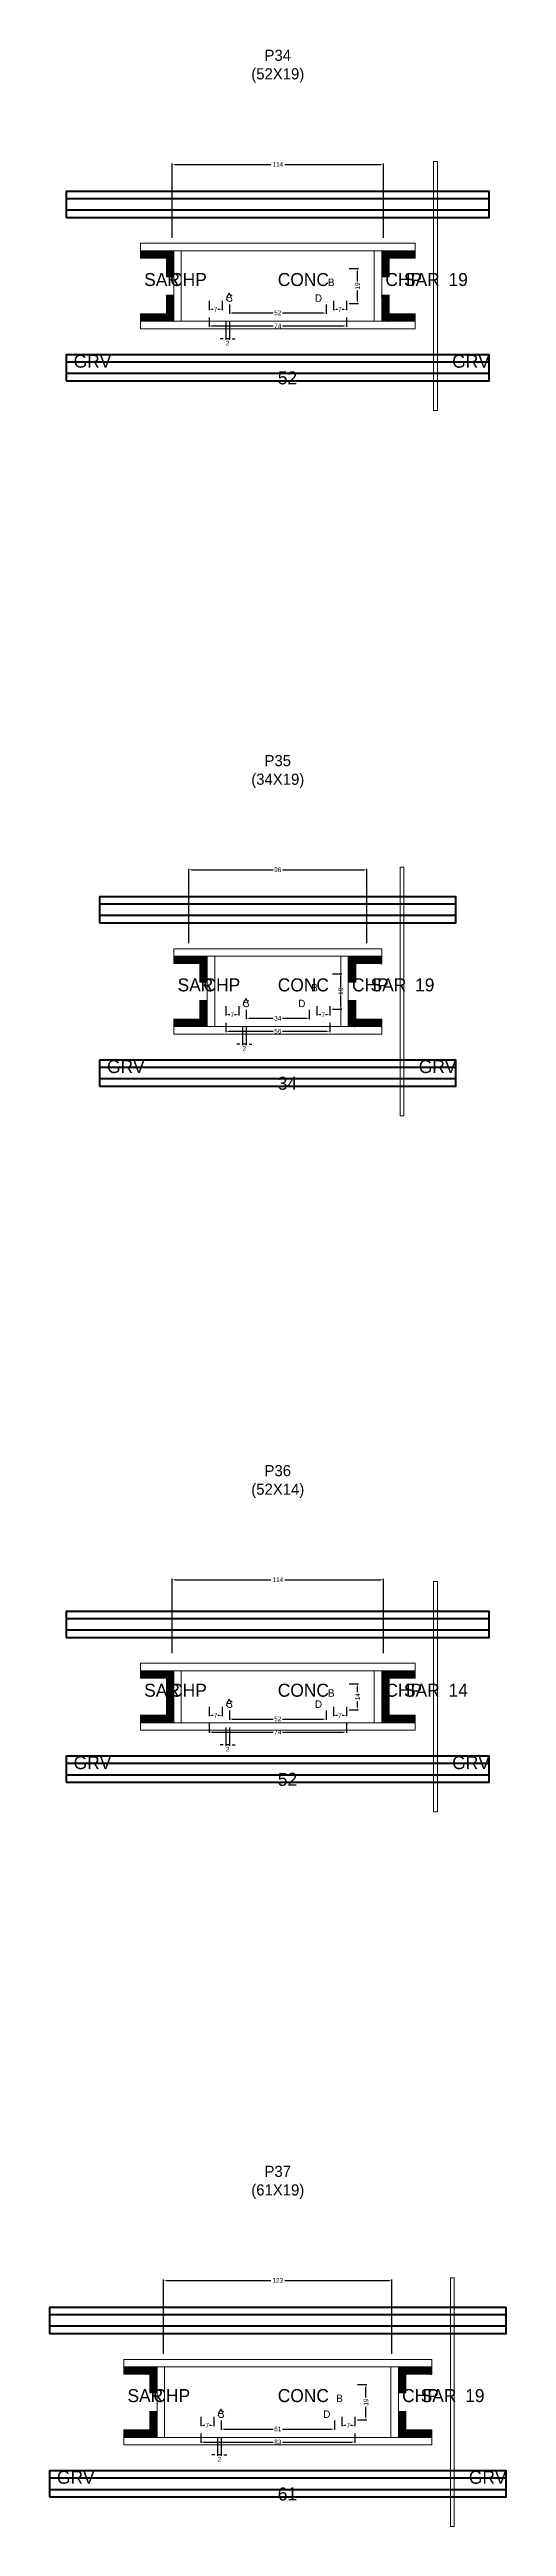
# Model space of a CAD drawing. Header units: centimetres. Extents: x -10500 to 4105, y -36866 to 295.
# Drawn here: x -123 to 123, y -13607 to -12273 of the extents above; entities that cross this region are included whole.
import ezdxf

# ---------------------------------------------------------------- set-up
doc = ezdxf.new("R2010")
doc.units = ezdxf.units.CM
for name, color, linetype in [('COTA', 241, 'Continuous'), ('GRAVATA', 224, 'Continuous'), ('Hachura', 251, 'Continuous'), ('NOMENCLATURA', 7, 'Continuous'), ('SARRAFO', 251, 'Continuous'), ('Texto Seção', 7, 'Continuous')]:
    doc.layers.add(name, color=color, linetype=linetype)
doc.dimstyles.new('cotax2', dxfattribs={"dimtxt": 2.5, "dimasz": 1.5, "dimexe": 0.5, "dimexo": 0.5, "dimgap": 0.5, "dimtad": 1, "dimcen": 2.5, "dimazin": 3, "dimtfac": 1, "dimtmove": 0, "dimatfit": 3})

msp = doc.modelspace()

# ---------------------------------------------------------------- texts
at = {"layer": 'NOMENCLATURA'}
for s, p in [('B', (27, -12400)), ('A', (-28, -12407.5)), ('C', (-28, -12408.5)), ('D', (20, -12408.5)), ('A', (-19, -12787.5)), ('B', (18, -12780)), ('C', (-19, -12788.5)), ('D', (11, -12788.5)), ('B', (27, -13160)), ('A', (-28, -13165)), ('C', (-28, -13166)), ('D', (20, -13166)), ('A', (-32.5, -13547.5)), ('B', (31.5, -13540)), ('C', (-32.5, -13548.5)), ('D', (24.5, -13548.5))]:
    msp.add_text(s, height=4, dxfattribs=at).set_placement(p)
at = {"layer": 'NOMENCLATURA', "char_height": 6, "attachment_point": 8}
for s, insert in [('P34\\P(52X19)', (0, -12290.5)), ('P35\\P(34X19)', (0, -12670.5)), ('P36\\P(52X14)', (0, -13053)), ('P37\\P(61X19)', (0, -13430.5))]:
    msp.add_mtext(s, dxfattribs=dict(at, insert=insert))
at = {"layer": 'Texto Seção'}
for s, p in [('SAR', (-72, -12400)), ('CHP', (-58, -12400)), ('CONC', (0, -12400)), ('CHP', (58, -12400)), ('SAR', (68, -12400)), ('19', (92, -12400)), ('GRV', (-110, -12444)), ('52', (0, -12453)), ('GRV', (94, -12444)), ('SAR', (-54, -12780)), ('CHP', (-40, -12780)), ('CONC', (0, -12780)), ('CHP', (40, -12780)), ('SAR', (50, -12780)), ('19', (74, -12780)), ('GRV', (-92, -12824)), ('GRV', (76, -12824)), ('34', (0, -12833)), ('SAR', (-72, -13160)), ('CHP', (-58, -13160)), ('CONC', (0, -13160)), ('CHP', (58, -13160)), ('SAR', (68, -13160)), ('14', (92, -13160)), ('GRV', (-110, -13199)), ('GRV', (94, -13199)), ('52', (0, -13208)), ('SAR', (-81, -13540)), ('CHP', (-67, -13540)), ('CONC', (0, -13540)), ('CHP', (67, -13540)), ('SAR', (77, -13540)), ('19', (101, -13540)), ('GRV', (-119, -13584)), ('GRV', (103, -13584)), ('61', (0, -13593))]:
    msp.add_text(s, height=7, dxfattribs=at).set_placement(p)

# ---------------------------------------------------------------- blocks, each defined once
blk = doc.blocks.new('_CLOSEDFILLED')
at = {"color": 0, "linetype": 'BYBLOCK'}
blk.add_solid([(-1, 0.16), (0, 0), (-1, -0.16)], dxfattribs=at)
blk = doc.blocks.new('*D950')
for p, q in [((-41.5, -13557), (-41.5, -13562)), ((41.5, -13557), (41.5, -13562)), ((-40, -13561.5), (-2.5, -13561.5)), ((2.5, -13561.5), (40, -13561.5))]:
    blk.add_line(p, q)
at = {"layer": 'Defpoints'}
for p in [(-41.5, -13556.5), (41.5, -13556.5), (-41.5, -13561.5)]:
    blk.add_point(p, dxfattribs=at)
at = {"layer": 'COTA', "xscale": 1.5, "yscale": 1.5, "rotation": 180}
blk.add_blockref('_CLOSEDFILLED', (-41.5, -13561.5), dxfattribs=at)
at = {"layer": 'COTA', "xscale": 1.5, "yscale": 1.5}
blk.add_blockref('_CLOSEDFILLED', (41.5, -13561.5), dxfattribs=at)
at = {"layer": 'COTA', "insert": (0, -13561.5), "char_height": 2.5, "attachment_point": 5}
blk.add_mtext('83', dxfattribs=at)
blk = doc.blocks.new('*D951')
for p, q in [((-30.5, -13550), (-30.5, -13555)), ((-29, -13554.5), (-2.5, -13554.5)), ((2.5, -13554.5), (29, -13554.5)), ((30.5, -13550), (30.5, -13555))]:
    blk.add_line(p, q)
at = {"layer": 'Defpoints'}
for p in [(-30.5, -13549.5), (-30.5, -13554.5), (30.5, -13549.5)]:
    blk.add_point(p, dxfattribs=at)
at = {"layer": 'COTA', "xscale": 1.5, "yscale": 1.5, "rotation": 180}
blk.add_blockref('_CLOSEDFILLED', (-30.5, -13554.5), dxfattribs=at)
at = {"layer": 'COTA', "xscale": 1.5, "yscale": 1.5}
blk.add_blockref('_CLOSEDFILLED', (30.5, -13554.5), dxfattribs=at)
at = {"layer": 'COTA', "insert": (0, -13554.5), "char_height": 2.5, "attachment_point": 5}
blk.add_mtext('61', dxfattribs=at)
blk = doc.blocks.new('*D952')
for p, q in [((43, -13530.5), (48, -13530.5)), ((47.5, -13537.5), (47.5, -13532)), ((47.5, -13548), (47.5, -13542.5)), ((43, -13549.5), (48, -13549.5))]:
    blk.add_line(p, q)
at = {"layer": 'Defpoints'}
for p in [(42.5, -13530.5), (42.5, -13549.5), (47.5, -13549.5)]:
    blk.add_point(p, dxfattribs=at)
at = {"layer": 'COTA', "xscale": 1.5, "yscale": 1.5}
for p, rotation in [((47.5, -13530.5), 90), ((47.5, -13549.5), 270)]:
    blk.add_blockref('_CLOSEDFILLED', p, dxfattribs=dict(at, rotation=rotation))
at = {"layer": 'COTA', "insert": (47.5, -13540), "char_height": 2.5, "attachment_point": 5, "rotation": 90}
blk.add_mtext('19', dxfattribs=at)
blk = doc.blocks.new('*D953')
for p, q in [((-41.5, -13548), (-41.5, -13553)), ((-40, -13552.5), (-39.25, -13552.5)), ((-36.75, -13552.5), (-36, -13552.5)), ((-34.5, -13548), (-34.5, -13553))]:
    blk.add_line(p, q)
at = {"layer": 'Defpoints'}
for p in [(-41.5, -13547.5), (-41.5, -13552.5), (-34.5, -13547.5)]:
    blk.add_point(p, dxfattribs=at)
at = {"layer": 'COTA', "xscale": 1.5, "yscale": 1.5, "rotation": 180}
blk.add_blockref('_CLOSEDFILLED', (-41.5, -13552.5), dxfattribs=at)
at = {"layer": 'COTA', "xscale": 1.5, "yscale": 1.5}
blk.add_blockref('_CLOSEDFILLED', (-34.5, -13552.5), dxfattribs=at)
at = {"layer": 'COTA', "insert": (-38, -13552.5), "char_height": 2.5, "attachment_point": 5}
blk.add_mtext('7', dxfattribs=at)
blk = doc.blocks.new('*D954')
for p, q in [((34.5, -13548), (34.5, -13553)), ((36, -13552.5), (36.75, -13552.5)), ((39.25, -13552.5), (40, -13552.5)), ((41.5, -13548), (41.5, -13553))]:
    blk.add_line(p, q)
at = {"layer": 'Defpoints'}
for p in [(34.5, -13547.5), (34.5, -13552.5), (41.5, -13547.5)]:
    blk.add_point(p, dxfattribs=at)
at = {"layer": 'COTA', "xscale": 1.5, "yscale": 1.5, "rotation": 180}
blk.add_blockref('_CLOSEDFILLED', (34.5, -13552.5), dxfattribs=at)
at = {"layer": 'COTA', "xscale": 1.5, "yscale": 1.5}
blk.add_blockref('_CLOSEDFILLED', (41.5, -13552.5), dxfattribs=at)
at = {"layer": 'COTA', "insert": (38, -13552.5), "char_height": 2.5, "attachment_point": 5}
blk.add_mtext('7', dxfattribs=at)
blk = doc.blocks.new('*D955')
for p, q in [((-61.5, -13514), (-61.5, -13474)), ((-60, -13474.5), (-3.75, -13474.5)), ((3.75, -13474.5), (60, -13474.5)), ((61.5, -13514), (61.5, -13474))]:
    blk.add_line(p, q)
at = {"layer": 'Defpoints'}
for p in [(-61.5, -13474.5), (-61.5, -13514.5), (61.5, -13514.5)]:
    blk.add_point(p, dxfattribs=at)
at = {"layer": 'COTA', "xscale": 1.5, "yscale": 1.5, "rotation": 180}
blk.add_blockref('_CLOSEDFILLED', (-61.5, -13474.5), dxfattribs=at)
at = {"layer": 'COTA', "xscale": 1.5, "yscale": 1.5}
blk.add_blockref('_CLOSEDFILLED', (61.5, -13474.5), dxfattribs=at)
at = {"layer": 'COTA', "insert": (0, -13474.5), "char_height": 2.5, "attachment_point": 5}
blk.add_mtext('123', dxfattribs=at)
blk = doc.blocks.new('*D924')
for p, q in [((-37, -13174.5), (-37, -13179.5)), ((-35.5, -13179), (-2.5, -13179)), ((2.5, -13179), (35.5, -13179)), ((37, -13174.5), (37, -13179.5))]:
    blk.add_line(p, q)
at = {"layer": 'Defpoints'}
for p in [(-37, -13174), (-37, -13179), (37, -13174)]:
    blk.add_point(p, dxfattribs=at)
at = {"layer": 'COTA', "xscale": 1.5, "yscale": 1.5, "rotation": 180}
blk.add_blockref('_CLOSEDFILLED', (-37, -13179), dxfattribs=at)
at = {"layer": 'COTA', "xscale": 1.5, "yscale": 1.5}
blk.add_blockref('_CLOSEDFILLED', (37, -13179), dxfattribs=at)
at = {"layer": 'COTA', "insert": (0, -13179), "char_height": 2.5, "attachment_point": 5}
blk.add_mtext('74', dxfattribs=at)
blk = doc.blocks.new('*D925')
for p, q in [((-26, -13167.5), (-26, -13172.5)), ((26, -13167.5), (26, -13172.5)), ((-24.5, -13172), (-2.5, -13172)), ((2.5, -13172), (24.5, -13172))]:
    blk.add_line(p, q)
at = {"layer": 'Defpoints'}
for p in [(-26, -13167), (26, -13167), (-26, -13172)]:
    blk.add_point(p, dxfattribs=at)
at = {"layer": 'COTA', "xscale": 1.5, "yscale": 1.5, "rotation": 180}
blk.add_blockref('_CLOSEDFILLED', (-26, -13172), dxfattribs=at)
at = {"layer": 'COTA', "xscale": 1.5, "yscale": 1.5}
blk.add_blockref('_CLOSEDFILLED', (26, -13172), dxfattribs=at)
at = {"layer": 'COTA', "insert": (0, -13172), "char_height": 2.5, "attachment_point": 5}
blk.add_mtext('52', dxfattribs=at)
blk = doc.blocks.new('*D926')
for p, q in [((38.5, -13153), (43.5, -13153)), ((43, -13157.5), (43, -13154.5)), ((38.5, -13167), (43.5, -13167)), ((43, -13165.5), (43, -13162.5))]:
    blk.add_line(p, q)
at = {"layer": 'Defpoints'}
for p in [(38, -13153), (38, -13167), (43, -13167)]:
    blk.add_point(p, dxfattribs=at)
at = {"layer": 'COTA', "xscale": 1.5, "yscale": 1.5}
for p, rotation in [((43, -13153), 90), ((43, -13167), 270)]:
    blk.add_blockref('_CLOSEDFILLED', p, dxfattribs=dict(at, rotation=rotation))
at = {"layer": 'COTA', "insert": (43, -13160), "char_height": 2.5, "attachment_point": 5, "rotation": 90}
blk.add_mtext('14', dxfattribs=at)
blk = doc.blocks.new('*D927')
for p, q in [((-37, -13165.5), (-37, -13170.5)), ((-35.5, -13170), (-34.75, -13170)), ((-32.25, -13170), (-31.5, -13170)), ((-30, -13165.5), (-30, -13170.5))]:
    blk.add_line(p, q)
at = {"layer": 'Defpoints'}
for p in [(-37, -13165), (-37, -13170), (-30, -13165)]:
    blk.add_point(p, dxfattribs=at)
at = {"layer": 'COTA', "xscale": 1.5, "yscale": 1.5, "rotation": 180}
blk.add_blockref('_CLOSEDFILLED', (-37, -13170), dxfattribs=at)
at = {"layer": 'COTA', "xscale": 1.5, "yscale": 1.5}
blk.add_blockref('_CLOSEDFILLED', (-30, -13170), dxfattribs=at)
at = {"layer": 'COTA', "insert": (-33.5, -13170), "char_height": 2.5, "attachment_point": 5}
blk.add_mtext('7', dxfattribs=at)
blk = doc.blocks.new('*D928')
for p, q in [((30, -13165.5), (30, -13170.5)), ((31.5, -13170), (32.25, -13170)), ((34.75, -13170), (35.5, -13170)), ((37, -13165.5), (37, -13170.5))]:
    blk.add_line(p, q)
at = {"layer": 'Defpoints'}
for p in [(30, -13165), (30, -13170), (37, -13165)]:
    blk.add_point(p, dxfattribs=at)
at = {"layer": 'COTA', "xscale": 1.5, "yscale": 1.5, "rotation": 180}
blk.add_blockref('_CLOSEDFILLED', (30, -13170), dxfattribs=at)
at = {"layer": 'COTA', "xscale": 1.5, "yscale": 1.5}
blk.add_blockref('_CLOSEDFILLED', (37, -13170), dxfattribs=at)
at = {"layer": 'COTA', "insert": (33.5, -13170), "char_height": 2.5, "attachment_point": 5}
blk.add_mtext('7', dxfattribs=at)
blk = doc.blocks.new('*D929')
for p, q in [((-57, -13136.5), (-57, -13096.5)), ((-55.5, -13097), (-3.75, -13097)), ((3.75, -13097), (55.5, -13097)), ((57, -13136.5), (57, -13096.5))]:
    blk.add_line(p, q)
at = {"layer": 'Defpoints'}
for p in [(-57, -13097), (-57, -13137), (57, -13137)]:
    blk.add_point(p, dxfattribs=at)
at = {"layer": 'COTA', "xscale": 1.5, "yscale": 1.5, "rotation": 180}
blk.add_blockref('_CLOSEDFILLED', (-57, -13097), dxfattribs=at)
at = {"layer": 'COTA', "xscale": 1.5, "yscale": 1.5}
blk.add_blockref('_CLOSEDFILLED', (57, -13097), dxfattribs=at)
at = {"layer": 'COTA', "insert": (0, -13097), "char_height": 2.5, "attachment_point": 5}
blk.add_mtext('114', dxfattribs=at)
blk = doc.blocks.new('*D898')
for p, q in [((-28, -12797), (-28, -12802)), ((-26.5, -12801.5), (-2.5, -12801.5)), ((2.5, -12801.5), (26.5, -12801.5)), ((28, -12797), (28, -12802))]:
    blk.add_line(p, q)
at = {"layer": 'Defpoints'}
for p in [(-28, -12796.5), (28, -12796.5), (-28, -12801.5)]:
    blk.add_point(p, dxfattribs=at)
at = {"layer": 'COTA', "xscale": 1.5, "yscale": 1.5, "rotation": 180}
blk.add_blockref('_CLOSEDFILLED', (-28, -12801.5), dxfattribs=at)
at = {"layer": 'COTA', "xscale": 1.5, "yscale": 1.5}
blk.add_blockref('_CLOSEDFILLED', (28, -12801.5), dxfattribs=at)
at = {"layer": 'COTA', "insert": (0, -12801.5), "char_height": 2.5, "attachment_point": 5}
blk.add_mtext('56', dxfattribs=at)
blk = doc.blocks.new('*D899')
for p, q in [((-17, -12790), (-17, -12795)), ((-15.5, -12794.5), (-2.5, -12794.5)), ((2.5, -12794.5), (15.5, -12794.5)), ((17, -12790), (17, -12795))]:
    blk.add_line(p, q)
at = {"layer": 'Defpoints'}
for p in [(-17, -12789.5), (-17, -12794.5), (17, -12789.5)]:
    blk.add_point(p, dxfattribs=at)
at = {"layer": 'COTA', "xscale": 1.5, "yscale": 1.5, "rotation": 180}
blk.add_blockref('_CLOSEDFILLED', (-17, -12794.5), dxfattribs=at)
at = {"layer": 'COTA', "xscale": 1.5, "yscale": 1.5}
blk.add_blockref('_CLOSEDFILLED', (17, -12794.5), dxfattribs=at)
at = {"layer": 'COTA', "insert": (0, -12794.5), "char_height": 2.5, "attachment_point": 5}
blk.add_mtext('34', dxfattribs=at)
blk = doc.blocks.new('*D900')
for p, q in [((29.5, -12770.5), (34.5, -12770.5)), ((34, -12777.5), (34, -12772)), ((34, -12788), (34, -12782.5)), ((29.5, -12789.5), (34.5, -12789.5))]:
    blk.add_line(p, q)
at = {"layer": 'Defpoints'}
for p in [(29, -12770.5), (29, -12789.5), (34, -12789.5)]:
    blk.add_point(p, dxfattribs=at)
at = {"layer": 'COTA', "xscale": 1.5, "yscale": 1.5}
for p, rotation in [((34, -12770.5), 90), ((34, -12789.5), 270)]:
    blk.add_blockref('_CLOSEDFILLED', p, dxfattribs=dict(at, rotation=rotation))
at = {"layer": 'COTA', "insert": (34, -12780), "char_height": 2.5, "attachment_point": 5, "rotation": 90}
blk.add_mtext('19', dxfattribs=at)
blk = doc.blocks.new('*D901')
for p, q in [((-28, -12788), (-28, -12793)), ((-26.5, -12792.5), (-25.75, -12792.5)), ((-23.25, -12792.5), (-22.5, -12792.5)), ((-21, -12788), (-21, -12793))]:
    blk.add_line(p, q)
at = {"layer": 'Defpoints'}
for p in [(-28, -12787.5), (-28, -12792.5), (-21, -12787.5)]:
    blk.add_point(p, dxfattribs=at)
at = {"layer": 'COTA', "xscale": 1.5, "yscale": 1.5, "rotation": 180}
blk.add_blockref('_CLOSEDFILLED', (-28, -12792.5), dxfattribs=at)
at = {"layer": 'COTA', "xscale": 1.5, "yscale": 1.5}
blk.add_blockref('_CLOSEDFILLED', (-21, -12792.5), dxfattribs=at)
at = {"layer": 'COTA', "insert": (-24.5, -12792.5), "char_height": 2.5, "attachment_point": 5}
blk.add_mtext('7', dxfattribs=at)
blk = doc.blocks.new('*D902')
for p, q in [((21, -12788), (21, -12793)), ((22.5, -12792.5), (23.25, -12792.5)), ((25.75, -12792.5), (26.5, -12792.5)), ((28, -12788), (28, -12793))]:
    blk.add_line(p, q)
at = {"layer": 'Defpoints'}
for p in [(21, -12787.5), (21, -12792.5), (28, -12787.5)]:
    blk.add_point(p, dxfattribs=at)
at = {"layer": 'COTA', "xscale": 1.5, "yscale": 1.5, "rotation": 180}
blk.add_blockref('_CLOSEDFILLED', (21, -12792.5), dxfattribs=at)
at = {"layer": 'COTA', "xscale": 1.5, "yscale": 1.5}
blk.add_blockref('_CLOSEDFILLED', (28, -12792.5), dxfattribs=at)
at = {"layer": 'COTA', "insert": (24.5, -12792.5), "char_height": 2.5, "attachment_point": 5}
blk.add_mtext('7', dxfattribs=at)
blk = doc.blocks.new('*D903')
for p, q in [((-48, -12754), (-48, -12714)), ((-46.5, -12714.5), (-2.5, -12714.5)), ((2.5, -12714.5), (46.5, -12714.5)), ((48, -12754), (48, -12714))]:
    blk.add_line(p, q)
at = {"layer": 'Defpoints'}
for p in [(-48, -12714.5), (-48, -12754.5), (48, -12754.5)]:
    blk.add_point(p, dxfattribs=at)
at = {"layer": 'COTA', "xscale": 1.5, "yscale": 1.5, "rotation": 180}
blk.add_blockref('_CLOSEDFILLED', (-48, -12714.5), dxfattribs=at)
at = {"layer": 'COTA', "xscale": 1.5, "yscale": 1.5}
blk.add_blockref('_CLOSEDFILLED', (48, -12714.5), dxfattribs=at)
at = {"layer": 'COTA', "insert": (0, -12714.5), "char_height": 2.5, "attachment_point": 5}
blk.add_mtext('96', dxfattribs=at)
blk = doc.blocks.new('*D872')
for p, q in [((-37, -12417), (-37, -12422)), ((-35.5, -12421.5), (-2.5, -12421.5)), ((2.5, -12421.5), (35.5, -12421.5)), ((37, -12417), (37, -12422))]:
    blk.add_line(p, q)
at = {"layer": 'Defpoints'}
for p in [(-37, -12416.5), (-37, -12421.5), (37, -12416.5)]:
    blk.add_point(p, dxfattribs=at)
at = {"layer": 'COTA', "xscale": 1.5, "yscale": 1.5, "rotation": 180}
blk.add_blockref('_CLOSEDFILLED', (-37, -12421.5), dxfattribs=at)
at = {"layer": 'COTA', "xscale": 1.5, "yscale": 1.5}
blk.add_blockref('_CLOSEDFILLED', (37, -12421.5), dxfattribs=at)
at = {"layer": 'COTA', "insert": (0, -12421.5), "char_height": 2.5, "attachment_point": 5}
blk.add_mtext('74', dxfattribs=at)
blk = doc.blocks.new('*D873')
for p, q in [((-26, -12410), (-26, -12415)), ((-24.5, -12414.5), (-2.5, -12414.5)), ((2.5, -12414.5), (24.5, -12414.5)), ((26, -12410), (26, -12415))]:
    blk.add_line(p, q)
at = {"layer": 'Defpoints'}
for p in [(-26, -12409.5), (26, -12409.5), (-26, -12414.5)]:
    blk.add_point(p, dxfattribs=at)
at = {"layer": 'COTA', "xscale": 1.5, "yscale": 1.5, "rotation": 180}
blk.add_blockref('_CLOSEDFILLED', (-26, -12414.5), dxfattribs=at)
at = {"layer": 'COTA', "xscale": 1.5, "yscale": 1.5}
blk.add_blockref('_CLOSEDFILLED', (26, -12414.5), dxfattribs=at)
at = {"layer": 'COTA', "insert": (0, -12414.5), "char_height": 2.5, "attachment_point": 5}
blk.add_mtext('52', dxfattribs=at)
blk = doc.blocks.new('*D874')
for p, q in [((38.5, -12390.5), (43.5, -12390.5)), ((43, -12397.5), (43, -12392)), ((38.5, -12409.5), (43.5, -12409.5)), ((43, -12408), (43, -12402.5))]:
    blk.add_line(p, q)
at = {"layer": 'Defpoints'}
for p in [(38, -12390.5), (38, -12409.5), (43, -12409.5)]:
    blk.add_point(p, dxfattribs=at)
at = {"layer": 'COTA', "xscale": 1.5, "yscale": 1.5}
for p, rotation in [((43, -12390.5), 90), ((43, -12409.5), 270)]:
    blk.add_blockref('_CLOSEDFILLED', p, dxfattribs=dict(at, rotation=rotation))
at = {"layer": 'COTA', "insert": (43, -12400), "char_height": 2.5, "attachment_point": 5, "rotation": 90}
blk.add_mtext('19', dxfattribs=at)
blk = doc.blocks.new('*D875')
for p, q in [((-37, -12408), (-37, -12413)), ((-30, -12408), (-30, -12413)), ((-35.5, -12412.5), (-34.75, -12412.5)), ((-32.25, -12412.5), (-31.5, -12412.5))]:
    blk.add_line(p, q)
at = {"layer": 'Defpoints'}
for p in [(-37, -12407.5), (-30, -12407.5), (-37, -12412.5)]:
    blk.add_point(p, dxfattribs=at)
at = {"layer": 'COTA', "xscale": 1.5, "yscale": 1.5, "rotation": 180}
blk.add_blockref('_CLOSEDFILLED', (-37, -12412.5), dxfattribs=at)
at = {"layer": 'COTA', "xscale": 1.5, "yscale": 1.5}
blk.add_blockref('_CLOSEDFILLED', (-30, -12412.5), dxfattribs=at)
at = {"layer": 'COTA', "insert": (-33.5, -12412.5), "char_height": 2.5, "attachment_point": 5}
blk.add_mtext('7', dxfattribs=at)
blk = doc.blocks.new('*D876')
for p, q in [((30, -12408), (30, -12413)), ((37, -12408), (37, -12413)), ((31.5, -12412.5), (32.25, -12412.5)), ((34.75, -12412.5), (35.5, -12412.5))]:
    blk.add_line(p, q)
at = {"layer": 'Defpoints'}
for p in [(30, -12407.5), (37, -12407.5), (30, -12412.5)]:
    blk.add_point(p, dxfattribs=at)
at = {"layer": 'COTA', "xscale": 1.5, "yscale": 1.5, "rotation": 180}
blk.add_blockref('_CLOSEDFILLED', (30, -12412.5), dxfattribs=at)
at = {"layer": 'COTA', "xscale": 1.5, "yscale": 1.5}
blk.add_blockref('_CLOSEDFILLED', (37, -12412.5), dxfattribs=at)
at = {"layer": 'COTA', "insert": (33.5, -12412.5), "char_height": 2.5, "attachment_point": 5}
blk.add_mtext('7', dxfattribs=at)
blk = doc.blocks.new('*D877')
for p, q in [((-57, -12374), (-57, -12334)), ((-55.5, -12334.5), (-3.75, -12334.5)), ((3.75, -12334.5), (55.5, -12334.5)), ((57, -12374), (57, -12334))]:
    blk.add_line(p, q)
at = {"layer": 'Defpoints'}
for p in [(-57, -12334.5), (-57, -12374.5), (57, -12374.5)]:
    blk.add_point(p, dxfattribs=at)
at = {"layer": 'COTA', "xscale": 1.5, "yscale": 1.5, "rotation": 180}
blk.add_blockref('_CLOSEDFILLED', (-57, -12334.5), dxfattribs=at)
at = {"layer": 'COTA', "xscale": 1.5, "yscale": 1.5}
blk.add_blockref('_CLOSEDFILLED', (57, -12334.5), dxfattribs=at)
at = {"layer": 'COTA', "insert": (0, -12334.5), "char_height": 2.5, "attachment_point": 5}
blk.add_mtext('114', dxfattribs=at)

# ---------------------------------------------------------------- dimensions: what is measured, and where the dimension line sits
at = {"layer": 'COTA'}
for base, p1, p2, picture, middle in [((-57, -12334.5), (-57, -12374.5), (57, -12374.5), '*D877', (0, -12334.5)), ((-37, -12412.5), (-37, -12407.5), (-30, -12407.5), '*D875', (-33.5, -12412.5)), ((-26, -12414.5), (-26, -12409.5), (26, -12409.5), '*D873', (0, -12414.5)), ((30, -12412.5), (30, -12407.5), (37, -12407.5), '*D876', (33.5, -12412.5)), ((-37, -12421.5), (-37, -12416.5), (37, -12416.5), '*D872', (0, -12421.5)), ((-48, -12714.5), (-48, -12754.5), (48, -12754.5), '*D903', (0, -12714.5)), ((-28, -12792.5), (-28, -12787.5), (-21, -12787.5), '*D901', (-24.5, -12792.5)), ((-28, -12801.5), (-28, -12796.5), (28, -12796.5), '*D898', (0, -12801.5)), ((-17, -12794.5), (-17, -12789.5), (17, -12789.5), '*D899', (0, -12794.5)), ((21, -12792.5), (21, -12787.5), (28, -12787.5), '*D902', (24.5, -12792.5)), ((-57, -13097), (-57, -13137), (57, -13137), '*D929', (0, -13097)), ((-37, -13170), (-37, -13165), (-30, -13165), '*D927', (-33.5, -13170)), ((-26, -13172), (-26, -13167), (26, -13167), '*D925', (0, -13172)), ((30, -13170), (30, -13165), (37, -13165), '*D928', (33.5, -13170)), ((-37, -13179), (-37, -13174), (37, -13174), '*D924', (0, -13179)), ((-61.5, -13474.5), (-61.5, -13514.5), (61.5, -13514.5), '*D955', (0, -13474.5)), ((-41.5, -13552.5), (-41.5, -13547.5), (-34.5, -13547.5), '*D953', (-38, -13552.5)), ((-41.5, -13561.5), (-41.5, -13556.5), (41.5, -13556.5), '*D950', (0, -13561.5)), ((-30.5, -13554.5), (-30.5, -13549.5), (30.5, -13549.5), '*D951', (0, -13554.5)), ((34.5, -13552.5), (34.5, -13547.5), (41.5, -13547.5), '*D954', (38, -13552.5))]:
    dim = msp.add_linear_dim(base=base, p1=p1, p2=p2, dimstyle='cotax2', dxfattribs=at)
    dim.commit()
    dim.dimension.update_dxf_attribs({"geometry": picture, "text_midpoint": middle})
for base, p1, p2, picture, middle in [((43, -12409.5), (38, -12409.5), (38, -12390.5), '*D874', (43, -12400)), ((34, -12789.5), (29, -12789.5), (29, -12770.5), '*D900', (34, -12780)), ((43, -13167), (38, -13167), (38, -13153), '*D926', (43, -13160)), ((47.5, -13549.5), (42.5, -13549.5), (42.5, -13530.5), '*D952', (47.5, -13540))]:
    dim = msp.add_linear_dim(base=base, p1=p1, p2=p2, angle=90, dimstyle='cotax2', dxfattribs=at)
    dim.commit()
    dim.dimension.update_dxf_attribs({"geometry": picture, "text_midpoint": middle})
for base, p1, p2 in [((-26, -12428.5), (-26, -12418.5), (-28, -12418.5)), ((-17, -12808.5), (-17, -12798.5), (-19, -12798.5)), ((-26, -13186), (-26, -13176), (-28, -13176)), ((-30.5, -13568.5), (-30.5, -13558.5), (-32.5, -13558.5))]:
    msp.add_linear_dim(base=base, p1=p1, p2=p2, dimstyle='cotax2', dxfattribs=at).render()

# ---------------------------------------------------------------- hatches: boundary and pattern name
at = {"layer": 'SARRAFO'}
h = msp.add_hatch(dxfattribs=at)
h.set_pattern_fill('SOLID', scale=2)
h.paths.add_polyline_path([(-74, -12385), (-60, -12385), (-60, -12381), (-74, -12381)])
h = msp.add_hatch(dxfattribs=at)
h.set_pattern_fill('SOLID', scale=2)
h.paths.add_polyline_path([(-60, -12395), (-56, -12395), (-56, -12381), (-60, -12381)])
h = msp.add_hatch(dxfattribs=at)
h.set_pattern_fill('SOLID', scale=2)
h.paths.add_polyline_path([(56, -12395), (60, -12395), (60, -12381), (56, -12381)])
h = msp.add_hatch(dxfattribs=at)
h.set_pattern_fill('SOLID', scale=2)
h.paths.add_polyline_path([(60, -12385), (74, -12385), (74, -12381), (60, -12381)])
h = msp.add_hatch(dxfattribs=at)
h.set_pattern_fill('SOLID', scale=2)
h.paths.add_polyline_path([(-60, -12419), (-56, -12419), (-56, -12405), (-60, -12405)])
h = msp.add_hatch(dxfattribs=at)
h.set_pattern_fill('SOLID', scale=2)
h.paths.add_polyline_path([(56, -12419), (60, -12419), (60, -12405), (56, -12405)])
h = msp.add_hatch(dxfattribs=at)
h.set_pattern_fill('SOLID', scale=2)
h.paths.add_polyline_path([(-74, -12419), (-60, -12419), (-60, -12415), (-74, -12415)])
h = msp.add_hatch(dxfattribs=at)
h.set_pattern_fill('SOLID', scale=2)
h.paths.add_polyline_path([(60, -12419), (74, -12419), (74, -12415), (60, -12415)])
h = msp.add_hatch(dxfattribs=at)
h.set_pattern_fill('SOLID', scale=2)
h.paths.add_polyline_path([(-56, -12765), (-42, -12765), (-42, -12761), (-56, -12761)])
h = msp.add_hatch(dxfattribs=at)
h.set_pattern_fill('SOLID', scale=2)
h.paths.add_polyline_path([(-42, -12775), (-38, -12775), (-38, -12761), (-42, -12761)])
h = msp.add_hatch(dxfattribs=at)
h.set_pattern_fill('SOLID', scale=2)
h.paths.add_polyline_path([(38, -12775), (42, -12775), (42, -12761), (38, -12761)])
h = msp.add_hatch(dxfattribs=at)
h.set_pattern_fill('SOLID', scale=2)
h.paths.add_polyline_path([(42, -12765), (56, -12765), (56, -12761), (42, -12761)])
h = msp.add_hatch(dxfattribs=at)
h.set_pattern_fill('SOLID', scale=2)
h.paths.add_polyline_path([(-56, -12799), (-42, -12799), (-42, -12795), (-56, -12795)])
h = msp.add_hatch(dxfattribs=at)
h.set_pattern_fill('SOLID', scale=2)
h.paths.add_polyline_path([(-42, -12799), (-38, -12799), (-38, -12785), (-42, -12785)])
h = msp.add_hatch(dxfattribs=at)
h.set_pattern_fill('SOLID', scale=2)
h.paths.add_polyline_path([(38, -12799), (42, -12799), (42, -12785), (38, -12785)])
h = msp.add_hatch(dxfattribs=at)
h.set_pattern_fill('SOLID', scale=2)
h.paths.add_polyline_path([(42, -12799), (56, -12799), (56, -12795), (42, -12795)])
h = msp.add_hatch(dxfattribs=at)
h.set_pattern_fill('SOLID', scale=2)
h.paths.add_polyline_path([(-74, -13150), (-60, -13150), (-60, -13146), (-74, -13146)])
h = msp.add_hatch(dxfattribs=at)
h.set_pattern_fill('SOLID', scale=2)
h.paths.add_polyline_path([(-60, -13160), (-56, -13160), (-56, -13146), (-60, -13146)])
h = msp.add_hatch(dxfattribs=at)
h.set_pattern_fill('SOLID', scale=2)
h.paths.add_polyline_path([(56, -13160), (60, -13160), (60, -13146), (56, -13146)])
h = msp.add_hatch(dxfattribs=at)
h.set_pattern_fill('SOLID', scale=2)
h.paths.add_polyline_path([(60, -13150), (74, -13150), (74, -13146), (60, -13146)])
h = msp.add_hatch(dxfattribs=at)
h.set_pattern_fill('SOLID', scale=2)
h.paths.add_polyline_path([(-74, -13174), (-60, -13174), (-60, -13170), (-74, -13170)])
h = msp.add_hatch(dxfattribs=at)
h.set_pattern_fill('SOLID', scale=2)
h.paths.add_polyline_path([(-60, -13174), (-56, -13174), (-56, -13160), (-60, -13160)])
h = msp.add_hatch(dxfattribs=at)
h.set_pattern_fill('SOLID', scale=2)
h.paths.add_polyline_path([(56, -13174), (60, -13174), (60, -13160), (56, -13160)])
h = msp.add_hatch(dxfattribs=at)
h.set_pattern_fill('SOLID', scale=2)
h.paths.add_polyline_path([(60, -13174), (74, -13174), (74, -13170), (60, -13170)])
h = msp.add_hatch(dxfattribs=at)
h.set_pattern_fill('SOLID', scale=2)
h.paths.add_polyline_path([(-83, -13525), (-69, -13525), (-69, -13521), (-83, -13521)])
h = msp.add_hatch(dxfattribs=at)
h.set_pattern_fill('SOLID', scale=2)
h.paths.add_polyline_path([(-69, -13535), (-65, -13535), (-65, -13521), (-69, -13521)])
h = msp.add_hatch(dxfattribs=at)
h.set_pattern_fill('SOLID', scale=2)
h.paths.add_polyline_path([(65, -13535), (69, -13535), (69, -13521), (65, -13521)])
h = msp.add_hatch(dxfattribs=at)
h.set_pattern_fill('SOLID', scale=2)
h.paths.add_polyline_path([(69, -13525), (83, -13525), (83, -13521), (69, -13521)])
h = msp.add_hatch(dxfattribs=at)
h.set_pattern_fill('SOLID', scale=2)
h.paths.add_polyline_path([(-83, -13559), (-69, -13559), (-69, -13555), (-83, -13555)])
h = msp.add_hatch(dxfattribs=at)
h.set_pattern_fill('SOLID', scale=2)
h.paths.add_polyline_path([(-69, -13559), (-65, -13559), (-65, -13545), (-69, -13545)])
h = msp.add_hatch(dxfattribs=at)
h.set_pattern_fill('SOLID', scale=2)
h.paths.add_polyline_path([(65, -13559), (69, -13559), (69, -13545), (65, -13545)])
h = msp.add_hatch(dxfattribs=at)
h.set_pattern_fill('SOLID', scale=2)
h.paths.add_polyline_path([(69, -13559), (83, -13559), (83, -13555), (69, -13555)])

# ---------------------------------------------------------------- linework, layer by layer
at = {"layer": 'GRAVATA', "lineweight": 50}
for points in [[(-114, -12363), (114, -12363), (114, -12349), (-114, -12349)], [(-114, -12359), (114, -12359), (114, -12353), (-114, -12353)], [(-114, -12451), (114, -12451), (114, -12437), (-114, -12437)], [(-114, -12447), (114, -12447), (114, -12441), (-114, -12441)], [(-96, -12743), (96, -12743), (96, -12729), (-96, -12729)], [(-96, -12739), (96, -12739), (96, -12733), (-96, -12733)], [(-96, -12831), (96, -12831), (96, -12817), (-96, -12817)], [(-96, -12827), (96, -12827), (96, -12821), (-96, -12821)], [(-114, -13128), (114, -13128), (114, -13114), (-114, -13114)], [(-114, -13124), (114, -13124), (114, -13118), (-114, -13118)], [(-114, -13206), (114, -13206), (114, -13192), (-114, -13192)], [(-114, -13202), (114, -13202), (114, -13196), (-114, -13196)], [(-123, -13503), (123, -13503), (123, -13489), (-123, -13489)], [(-123, -13499), (123, -13499), (123, -13493), (-123, -13493)], [(-123, -13591), (123, -13591), (123, -13577), (-123, -13577)], [(-123, -13587), (123, -13587), (123, -13581), (-123, -13581)]]:
    msp.add_lwpolyline(points, close=True, dxfattribs=at)
at = {"layer": 'Hachura', "lineweight": 13}
for points in [[(84, -12467), (86, -12467), (86, -12333), (84, -12333)], [(66, -12847), (68, -12847), (68, -12713), (66, -12713)], [(84, -13222), (86, -13222), (86, -13098), (84, -13098)], [(93, -13607), (95, -13607), (95, -13473), (93, -13473)]]:
    msp.add_lwpolyline(points, close=True, dxfattribs=at)
at = {"layer": 'Hachura', "lineweight": 18}
for points in [[(-74, -12381), (74, -12381), (74, -12377), (-74, -12377)], [(-56, -12419), (-52, -12419), (-52, -12381), (-56, -12381)], [(52, -12419), (56, -12419), (56, -12381), (52, -12381)], [(-74, -12423), (74, -12423), (74, -12419), (-74, -12419)], [(-56, -12761), (56, -12761), (56, -12757), (-56, -12757)], [(-38, -12799), (-34, -12799), (-34, -12761), (-38, -12761)], [(34, -12799), (38, -12799), (38, -12761), (34, -12761)], [(-56, -12803), (56, -12803), (56, -12799), (-56, -12799)], [(-74, -13146), (74, -13146), (74, -13142), (-74, -13142)], [(-56, -13174), (-52, -13174), (-52, -13146), (-56, -13146)], [(52, -13174), (56, -13174), (56, -13146), (52, -13146)], [(-74, -13178), (74, -13178), (74, -13174), (-74, -13174)], [(-83, -13521), (83, -13521), (83, -13517), (-83, -13517)], [(-65, -13559), (-61, -13559), (-61, -13521), (-65, -13521)], [(61, -13559), (65, -13559), (65, -13521), (61, -13521)], [(-83, -13563), (83, -13563), (83, -13559), (-83, -13559)]]:
    msp.add_lwpolyline(points, close=True, dxfattribs=at)
at = {"layer": 'SARRAFO', "lineweight": 13}
for points in [[(-74, -12385), (-60, -12385), (-60, -12381), (-74, -12381)], [(-60, -12395), (-56, -12395), (-56, -12381), (-60, -12381)], [(56, -12395), (60, -12395), (60, -12381), (56, -12381)], [(60, -12385), (74, -12385), (74, -12381), (60, -12381)], [(-60, -12419), (-56, -12419), (-56, -12405), (-60, -12405)], [(56, -12419), (60, -12419), (60, -12405), (56, -12405)], [(-74, -12419), (-60, -12419), (-60, -12415), (-74, -12415)], [(60, -12419), (74, -12419), (74, -12415), (60, -12415)], [(-56, -12765), (-42, -12765), (-42, -12761), (-56, -12761)], [(-42, -12775), (-38, -12775), (-38, -12761), (-42, -12761)], [(38, -12775), (42, -12775), (42, -12761), (38, -12761)], [(42, -12765), (56, -12765), (56, -12761), (42, -12761)], [(-56, -12799), (-42, -12799), (-42, -12795), (-56, -12795)], [(-42, -12799), (-38, -12799), (-38, -12785), (-42, -12785)], [(38, -12799), (42, -12799), (42, -12785), (38, -12785)], [(42, -12799), (56, -12799), (56, -12795), (42, -12795)], [(-74, -13150), (-60, -13150), (-60, -13146), (-74, -13146)], [(-60, -13160), (-56, -13160), (-56, -13146), (-60, -13146)], [(56, -13160), (60, -13160), (60, -13146), (56, -13146)], [(60, -13150), (74, -13150), (74, -13146), (60, -13146)], [(-74, -13174), (-60, -13174), (-60, -13170), (-74, -13170)], [(-60, -13174), (-56, -13174), (-56, -13160), (-60, -13160)], [(56, -13174), (60, -13174), (60, -13160), (56, -13160)], [(60, -13174), (74, -13174), (74, -13170), (60, -13170)], [(-83, -13525), (-69, -13525), (-69, -13521), (-83, -13521)], [(-69, -13535), (-65, -13535), (-65, -13521), (-69, -13521)], [(65, -13535), (69, -13535), (69, -13521), (65, -13521)], [(69, -13525), (83, -13525), (83, -13521), (69, -13521)], [(-83, -13559), (-69, -13559), (-69, -13555), (-83, -13555)], [(-69, -13559), (-65, -13559), (-65, -13545), (-69, -13545)], [(65, -13559), (69, -13559), (69, -13545), (65, -13545)], [(69, -13559), (83, -13559), (83, -13555), (69, -13555)]]:
    msp.add_lwpolyline(points, close=True, dxfattribs=at)

msp.set_redraw_order([(e.dxf.handle, doc.entitydb.next_handle()) for e in msp.query("TEXT MTEXT ATTDEF DIMENSION ARC_DIMENSION")])  # texts and dimensions are drawn at this point

doc.saveas('drawing.dxf')
